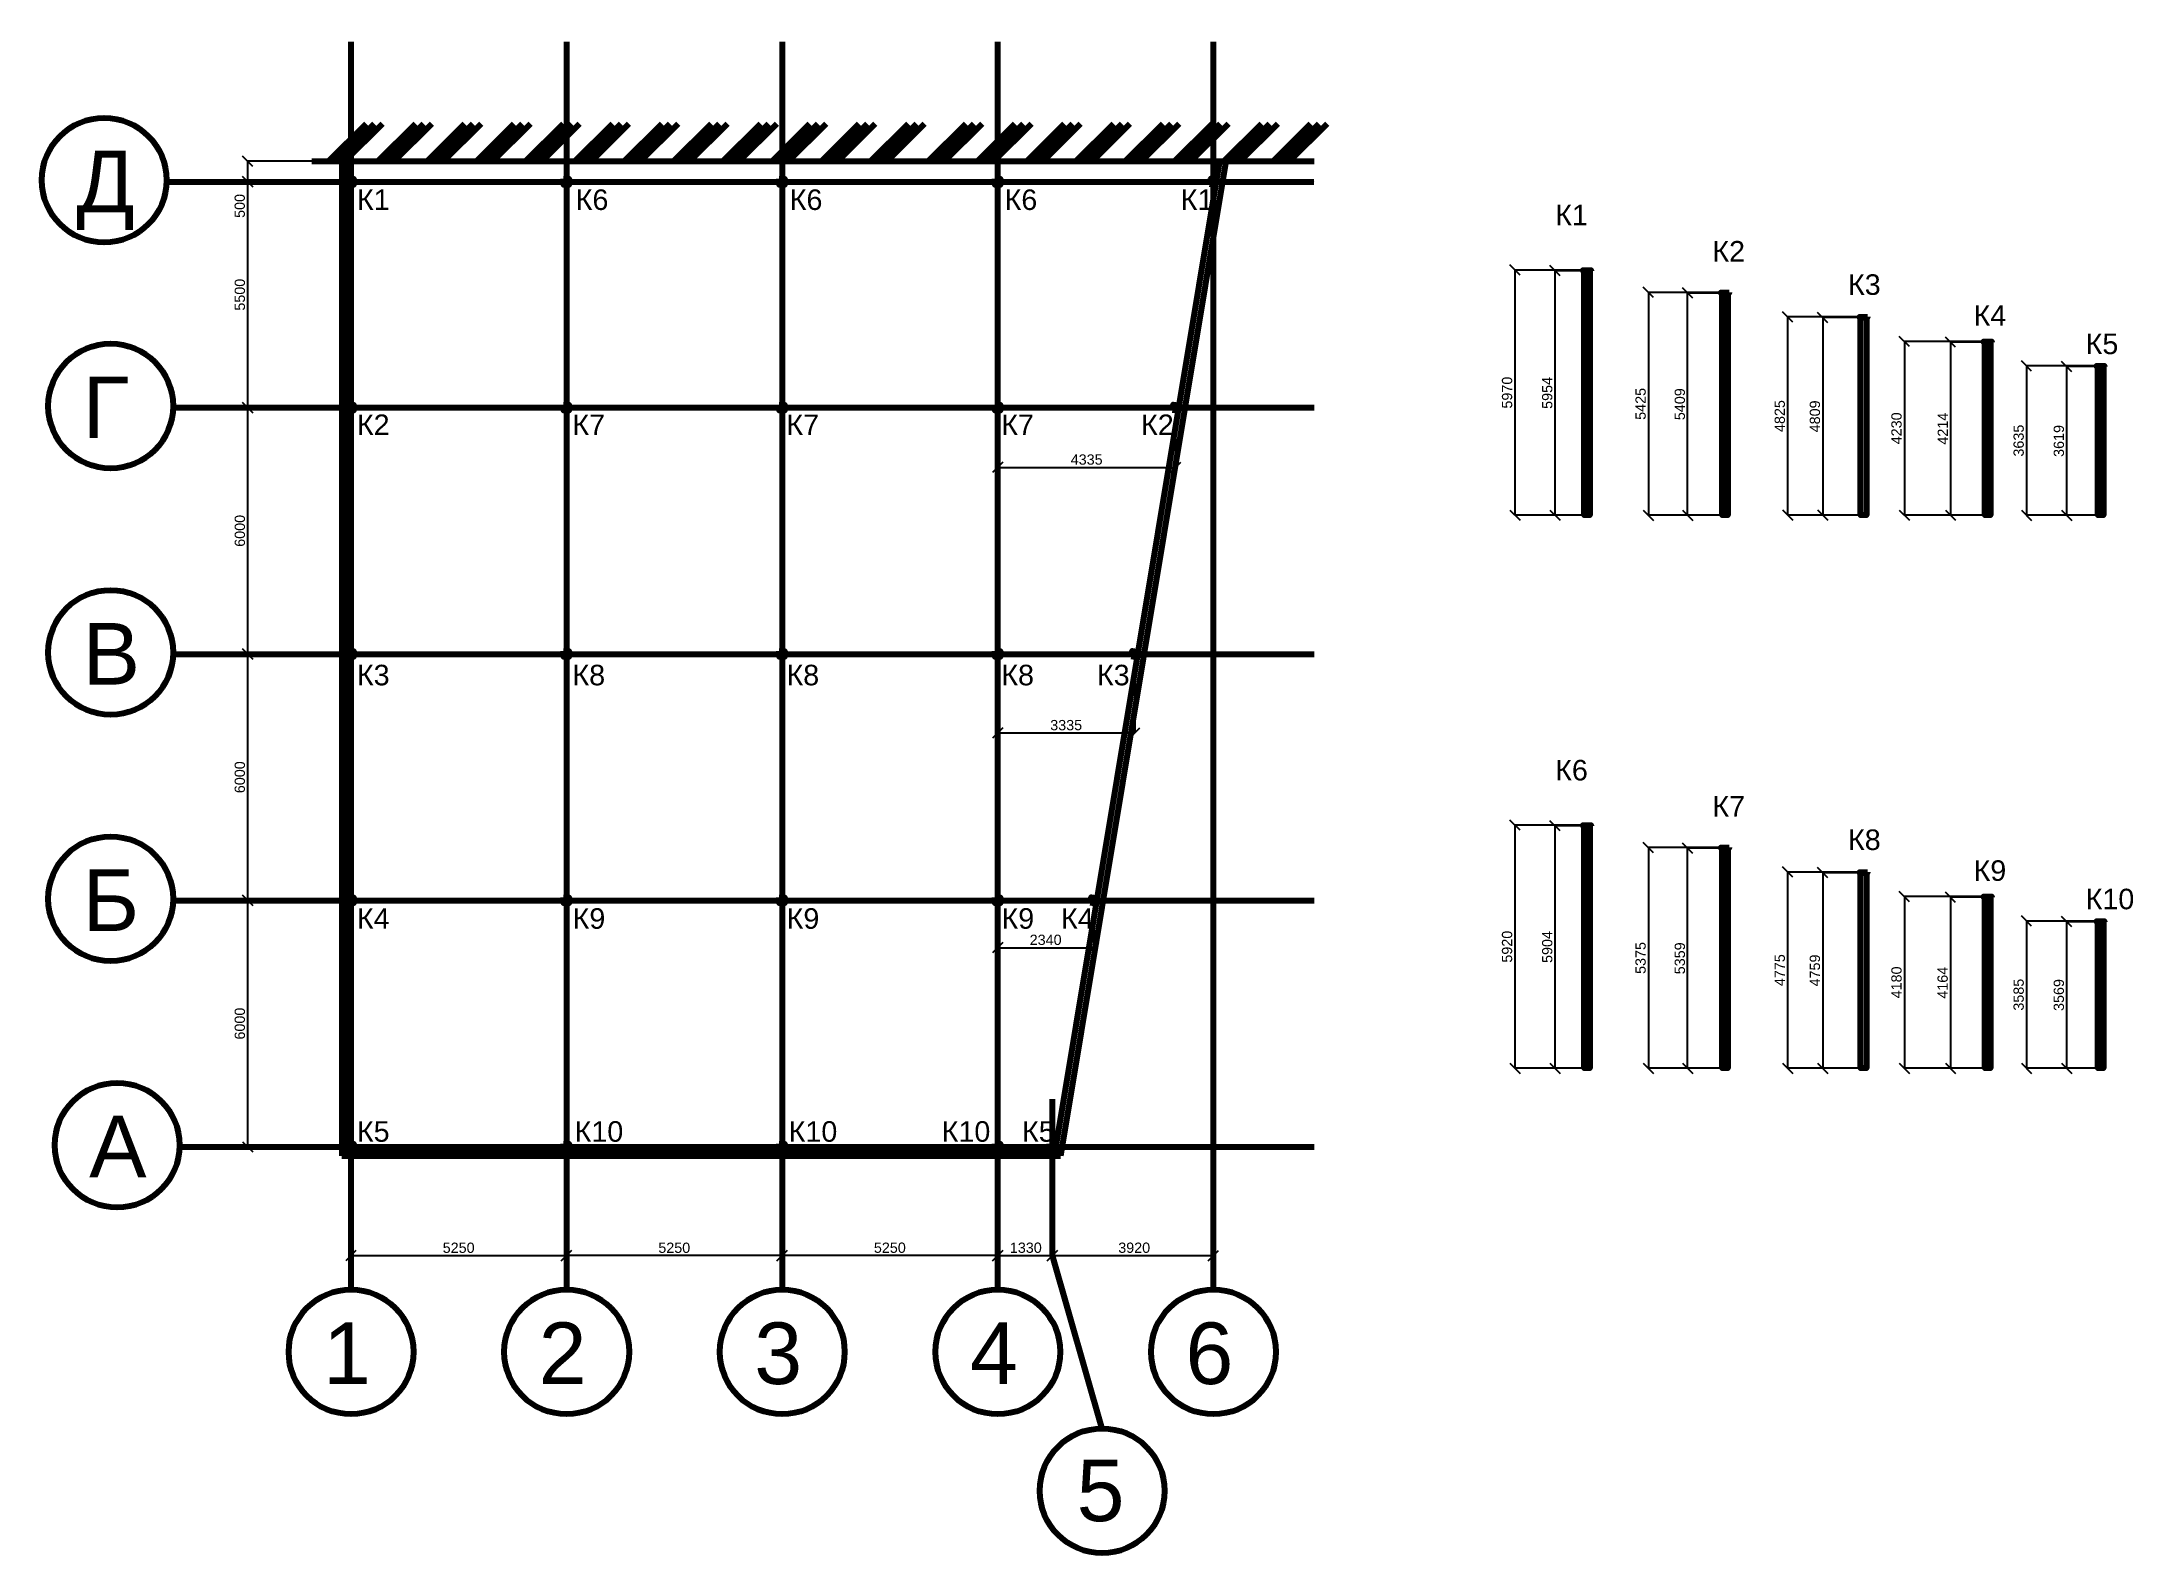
# Model space of a CAD drawing. Header units: millimetres. Extents: x -208979 to 31, y -109229 to 48340.
# Drawn here: x -208979 to -158053, y -109229 to -72425 of the extents above; entities that cross this region are included whole.
import ezdxf

# ---------------------------------------------------------------- set-up
doc = ezdxf.new("R2010")
doc.units = ezdxf.units.MM
doc.linetypes.add('ACAD_ISO10W100', pattern=[18, 12, -3, 0, -3])
doc.styles.get("Standard").update_dxf_attribs({"font": 'arial.ttf'})
doc.dimstyles.new('ISO-25', dxfattribs={"dimtxt": 2.5, "dimasz": 2.5, "dimexe": 1.25, "dimexo": 0.625, "dimtad": 1, "dimtxsty": 'Standard', "dimcen": 2.5, "dimadec": 0, "dimazin": 0, "dimtfac": 1, "dimtmove": 0, "dimatfit": 3, "dimfxl": 1, "dimarcsym": 0})

msp = doc.modelspace()

# ---------------------------------------------------------------- texts
at = {"lineweight": 100}
for s, p in [('Д', (-208141.505, -76576.67)), ('Г', (-207984.095, -82076.67)), ('В', (-207984.095, -88076.67)), ('Б', (-207984.095, -94076.67)), ('А', (-207826.687, -100076.67)), ('1', (-202130.384, -105110.331)), ('2', (-196880.384, -105110.331)), ('3', (-191630.384, -105110.331)), ('4', (-186380.384, -105110.331)), ('6', (-181130.384, -105110.331)), ('5', (-183780.67, -108449.691))]:
    msp.add_text(s, height=1500, dxfattribs=at).set_placement(p)
at = {"color": 2, "lineweight": 100, "char_height": 500, "attachment_point": 1}
for s, width, heights, insert in [('К1', 244.18481, [0], (-201305.419, -76019.155)), ('К6', 244.18481, [0], (-195977.614, -76019.155)), ('К6', 244.18481, [0], (-190765.573, -76019.155)), ('К6', 244.18481, [0], (-185534.005, -76019.155)), ('К1', 244.18481, [0], (-181245.959, -76019.155)), ('К1', 244.18481, [0], (-172127.044, -76392.587)), ('К2', 244.18481, [0], (-168299.816, -77274.683)), ('К3', 244.18481, [0], (-164996.365, -78086.522)), ('К4', 244.18481, [0], (-161938.376, -78837.686)), ('К5', 244.18481, [0], (-159209.216, -79529.909)), ('К2', 500, [0], (-201305.419, -81499.95)), ('К7', 500, [0], (-196058.957, -81499.95)), ('К7', 500, [0], (-190846.916, -81499.95)), ('К7', 500, [0], (-185615.348, -81499.95)), ('К2', 500, [0], (-182211.376, -81499.95)), ('К3', 244.18481, [0], (-201305.419, -87594.773)), ('К8', 244.18481, [0], (-196057.282, -87594.773)), ('К8', 244.18481, [0], (-190845.241, -87594.773)), ('К8', 244.18481, [0], (-185613.674, -87594.773)), ('К3', 244.18481, [0], (-183285.054, -87594.773)), ('К6', 500, [502.046], (-172127.044, -89911.208)), ('К7', 244.18481, [0], (-168299.816, -90793.304)), ('К8', 244.18481, [0], (-164996.365, -91605.144)), ('К9', 244.18481, [0], (-161938.376, -92356.307)), ('К10', 244.18481, [0], (-159209.216, -93048.53)), ('К4', 244.18481, [0], (-201305.419, -93522.959)), ('К9', 244.18481, [0], (-196052.97, -93522.959)), ('К9', 244.18481, [0], (-190840.929, -93522.959)), ('К9', 244.18481, [0], (-185609.362, -93522.959)), ('К4', 244.18481, [0], (-184158.65, -93522.959)), ('К5', 244.18481, [0], (-201305.419, -98710.123)), ('К10', 244.18481, [0], (-196004.127, -98710.123)), ('К10', 244.18481, [0], (-190792.086, -98710.123)), ('К10', 244.18481, [0], (-187065.93, -98710.123)), ('К5', 244.18481, [0], (-185109.556, -98710.123))]:
    msp.add_mtext_dynamic_manual_height_columns(s, width=width, gutter_width=500, heights=heights, dxfattribs=dict(at, insert=insert))

# ---------------------------------------------------------------- blocks, each defined once
blk = doc.blocks.new('_Oblique')
at = {"color": 0, "linetype": 'ByBlock', "lineweight": -2}
blk.add_line((-0.5, -0.5), (0.5, 0.5), dxfattribs=at)
blk = doc.blocks.new('*D89')
at = {"color": 0, "lineweight": -2, "transparency": 16777216}
for p, q in [((-171485, -77998), (-172132, -77998)), ((-172131, -83952), (-172131, -77998)), ((-171485, -83952), (-172132, -83952))]:
    blk.add_line(p, q, dxfattribs=at)
at = {"layer": 'Defpoints', "color": 0, "lineweight": 100, "transparency": 16777216}
for p in [(-172131, -77998), (-171423, -77998), (-171423, -83952)]:
    blk.add_point(p, dxfattribs=at)
at = {"color": 0, "lineweight": -2, "transparency": 16777216, "xscale": 250, "yscale": 250, "zscale": 250}
for p, rotation in [((-172131, -77998), 90), ((-172131, -83952), 270)]:
    blk.add_blockref('_Oblique', p, dxfattribs=dict(at, rotation=rotation))
at = {"color": 0, "lineweight": 100, "transparency": 16777216, "insert": (-172320, -80975), "char_height": 250, "attachment_point": 5, "rotation": 90}
blk.add_mtext('5954', dxfattribs=at)
blk = doc.blocks.new('*D91')
at = {"color": 0, "lineweight": -2, "transparency": 16777216}
for p, q in [((-171515, -77982), (-173110, -77982)), ((-173109, -77982), (-173109, -83952)), ((-171485, -83952), (-173110, -83952))]:
    blk.add_line(p, q, dxfattribs=at)
at = {"layer": 'Defpoints', "color": 0, "lineweight": 100, "transparency": 16777216}
for p in [(-171453, -77982), (-173109, -83952), (-171423, -83952)]:
    blk.add_point(p, dxfattribs=at)
at = {"color": 0, "lineweight": -2, "transparency": 16777216, "xscale": 250, "yscale": 250, "zscale": 250}
for p, rotation in [((-173109, -77982), 90), ((-173109, -83952), 270)]:
    blk.add_blockref('_Oblique', p, dxfattribs=dict(at, rotation=rotation))
at = {"color": 0, "lineweight": 100, "transparency": 16777216, "insert": (-173298, -80967), "char_height": 250, "attachment_point": 5, "rotation": 90}
blk.add_mtext('5970', dxfattribs=at)
blk = doc.blocks.new('*D92')
at = {"color": 0, "lineweight": -2, "transparency": 16777216}
for p, q in [((-168124, -78544), (-168903, -78544)), ((-168902, -83953), (-168902, -78544)), ((-168124, -83953), (-168903, -83953))]:
    blk.add_line(p, q, dxfattribs=at)
at = {"layer": 'Defpoints', "color": 0, "lineweight": 100, "transparency": 16777216}
for p in [(-168902, -78544), (-168062, -78544), (-168062, -83953)]:
    blk.add_point(p, dxfattribs=at)
at = {"color": 0, "lineweight": -2, "transparency": 16777216, "xscale": 250, "yscale": 250, "zscale": 250}
for p, rotation in [((-168902, -78544), 90), ((-168902, -83953), 270)]:
    blk.add_blockref('_Oblique', p, dxfattribs=dict(at, rotation=rotation))
at = {"color": 0, "lineweight": 100, "transparency": 16777216, "insert": (-169091, -81249), "char_height": 250, "attachment_point": 5, "rotation": 90}
blk.add_mtext('5409', dxfattribs=at)
blk = doc.blocks.new('*D93')
at = {"color": 0, "lineweight": -2, "transparency": 16777216}
for p, q in [((-168154, -78528), (-169858, -78528)), ((-169857, -78528), (-169857, -83953)), ((-168124, -83953), (-169858, -83953))]:
    blk.add_line(p, q, dxfattribs=at)
at = {"layer": 'Defpoints', "color": 0, "lineweight": 100, "transparency": 16777216}
for p in [(-168092, -78528), (-169857, -83953), (-168062, -83953)]:
    blk.add_point(p, dxfattribs=at)
at = {"color": 0, "lineweight": -2, "transparency": 16777216, "xscale": 250, "yscale": 250, "zscale": 250}
for p, rotation in [((-169857, -78528), 90), ((-169857, -83953), 270)]:
    blk.add_blockref('_Oblique', p, dxfattribs=dict(at, rotation=rotation))
at = {"color": 0, "lineweight": 100, "transparency": 16777216, "insert": (-170046, -81241), "char_height": 250, "attachment_point": 5, "rotation": 90}
blk.add_mtext('5425', dxfattribs=at)
blk = doc.blocks.new('*D94')
at = {"color": 0, "lineweight": -2, "transparency": 16777216}
for p, q in [((-164751, -79141), (-165614, -79141)), ((-165613, -79141), (-165613, -83950)), ((-164751, -83950), (-165614, -83950))]:
    blk.add_line(p, q, dxfattribs=at)
at = {"layer": 'Defpoints', "color": 0, "lineweight": 100, "transparency": 16777216}
for p in [(-164689, -79141), (-165613, -83950), (-164689, -83950)]:
    blk.add_point(p, dxfattribs=at)
at = {"color": 0, "lineweight": -2, "transparency": 16777216, "xscale": 250, "yscale": 250, "zscale": 250}
for p, rotation in [((-165613, -79141), 90), ((-165613, -83950), 270)]:
    blk.add_blockref('_Oblique', p, dxfattribs=dict(at, rotation=rotation))
at = {"color": 0, "lineweight": 100, "transparency": 16777216, "insert": (-165802, -81546), "char_height": 250, "attachment_point": 5, "rotation": 90}
blk.add_mtext('4809', dxfattribs=at)
blk = doc.blocks.new('*D95')
at = {"color": 0, "lineweight": -2, "transparency": 16777216}
for p, q in [((-164781, -79125), (-166469, -79125)), ((-166467, -79125), (-166467, -83950)), ((-164751, -83950), (-166469, -83950))]:
    blk.add_line(p, q, dxfattribs=at)
at = {"layer": 'Defpoints', "color": 0, "lineweight": 100, "transparency": 16777216}
for p in [(-164719, -79125), (-166467, -83950), (-164689, -83950)]:
    blk.add_point(p, dxfattribs=at)
at = {"color": 0, "lineweight": -2, "transparency": 16777216, "xscale": 250, "yscale": 250, "zscale": 250}
for p, rotation in [((-166467, -79125), 90), ((-166467, -83950), 270)]:
    blk.add_blockref('_Oblique', p, dxfattribs=dict(at, rotation=rotation))
at = {"color": 0, "lineweight": 100, "transparency": 16777216, "insert": (-166657, -81538), "char_height": 250, "attachment_point": 5, "rotation": 90}
blk.add_mtext('4825', dxfattribs=at)
blk = doc.blocks.new('*D96')
at = {"color": 0, "lineweight": -2, "transparency": 16777216}
for p, q in [((-161729, -79738), (-162503, -79738)), ((-162501, -79738), (-162501, -83952)), ((-161729, -83952), (-162503, -83952))]:
    blk.add_line(p, q, dxfattribs=at)
at = {"layer": 'Defpoints', "color": 0, "lineweight": 100, "transparency": 16777216}
for p in [(-161667, -79738), (-162501, -83952), (-161667, -83952)]:
    blk.add_point(p, dxfattribs=at)
at = {"color": 0, "lineweight": -2, "transparency": 16777216, "xscale": 250, "yscale": 250, "zscale": 250}
for p, rotation in [((-162501, -79738), 90), ((-162501, -83952), 270)]:
    blk.add_blockref('_Oblique', p, dxfattribs=dict(at, rotation=rotation))
at = {"color": 0, "lineweight": 100, "transparency": 16777216, "insert": (-162689, -81845), "char_height": 250, "attachment_point": 5, "rotation": 90}
blk.add_mtext('4214', dxfattribs=at)
blk = doc.blocks.new('*D97')
at = {"color": 0, "lineweight": -2, "transparency": 16777216}
for p, q in [((-161759, -79722), (-163626, -79722)), ((-163625, -79722), (-163625, -83952)), ((-161729, -83952), (-163626, -83952))]:
    blk.add_line(p, q, dxfattribs=at)
at = {"layer": 'Defpoints', "color": 0, "lineweight": 100, "transparency": 16777216}
for p in [(-161697, -79722), (-163625, -83952), (-161667, -83952)]:
    blk.add_point(p, dxfattribs=at)
at = {"color": 0, "lineweight": -2, "transparency": 16777216, "xscale": 250, "yscale": 250, "zscale": 250}
for p, rotation in [((-163625, -79722), 90), ((-163625, -83952), 270)]:
    blk.add_blockref('_Oblique', p, dxfattribs=dict(at, rotation=rotation))
at = {"color": 0, "lineweight": 100, "transparency": 16777216, "insert": (-163815, -81837), "char_height": 250, "attachment_point": 5, "rotation": 90}
blk.add_mtext('4230', dxfattribs=at)
blk = doc.blocks.new('*D98')
at = {"color": 0, "lineweight": -2, "transparency": 16777216}
for p, q in [((-158979, -80334), (-159674, -80334)), ((-159672, -83953), (-159672, -80334)), ((-158979, -83953), (-159674, -83953))]:
    blk.add_line(p, q, dxfattribs=at)
at = {"layer": 'Defpoints', "color": 0, "lineweight": 100, "transparency": 16777216}
for p in [(-159672, -80334), (-158917, -80334), (-158917, -83953)]:
    blk.add_point(p, dxfattribs=at)
at = {"color": 0, "lineweight": -2, "transparency": 16777216, "xscale": 250, "yscale": 250, "zscale": 250}
for p, rotation in [((-159672, -80334), 90), ((-159672, -83953), 270)]:
    blk.add_blockref('_Oblique', p, dxfattribs=dict(at, rotation=rotation))
at = {"color": 0, "lineweight": 100, "transparency": 16777216, "insert": (-159862, -82144), "char_height": 250, "attachment_point": 5, "rotation": 90}
blk.add_mtext('3619', dxfattribs=at)
blk = doc.blocks.new('*D99')
at = {"color": 0, "lineweight": -2, "transparency": 16777216}
for p, q in [((-159009, -80318), (-160652, -80318)), ((-160650, -80318), (-160650, -83953)), ((-158979, -83953), (-160652, -83953))]:
    blk.add_line(p, q, dxfattribs=at)
at = {"layer": 'Defpoints', "color": 0, "lineweight": 100, "transparency": 16777216}
for p in [(-158947, -80318), (-160650, -83953), (-158917, -83953)]:
    blk.add_point(p, dxfattribs=at)
at = {"color": 0, "lineweight": -2, "transparency": 16777216, "xscale": 250, "yscale": 250, "zscale": 250}
for p, rotation in [((-160650, -80318), 90), ((-160650, -83953), 270)]:
    blk.add_blockref('_Oblique', p, dxfattribs=dict(at, rotation=rotation))
at = {"color": 0, "lineweight": 100, "transparency": 16777216, "insert": (-160840, -82136), "char_height": 250, "attachment_point": 5, "rotation": 90}
blk.add_mtext('3635', dxfattribs=at)
blk = doc.blocks.new('*D100')
at = {"color": 0, "lineweight": -2, "transparency": 16777216}
for p, q in [((-185704, -99395), (-185704, -101983)), ((-184374, -99395), (-184374, -101983)), ((-185704, -101982), (-184374, -101982))]:
    blk.add_line(p, q, dxfattribs=at)
at = {"layer": 'Defpoints', "color": 0, "lineweight": 100, "transparency": 16777216}
for p in [(-185704, -99333), (-184374, -99333), (-184374, -101982)]:
    blk.add_point(p, dxfattribs=at)
at = {"color": 0, "lineweight": -2, "transparency": 16777216, "xscale": 250, "yscale": 250, "zscale": 250, "rotation": 180}
blk.add_blockref('_Oblique', (-185704, -101982), dxfattribs=at)
at = {"color": 0, "lineweight": -2, "transparency": 16777216, "xscale": 250, "yscale": 250, "zscale": 250}
blk.add_blockref('_Oblique', (-184374, -101982), dxfattribs=at)
at = {"color": 0, "lineweight": 100, "transparency": 16777216, "insert": (-185018, -101792), "char_height": 250, "attachment_point": 5}
blk.add_mtext('1330', dxfattribs=at)
blk = doc.blocks.new('*D101')
at = {"color": 0, "lineweight": -2, "transparency": 16777216}
for p, q in [((-184374, -99395), (-184374, -101983)), ((-180454, -99395), (-180454, -101983)), ((-184374, -101982), (-180454, -101982))]:
    blk.add_line(p, q, dxfattribs=at)
at = {"layer": 'Defpoints', "color": 0, "lineweight": 100, "transparency": 16777216}
for p in [(-184374, -99333), (-180454, -99333), (-180454, -101982)]:
    blk.add_point(p, dxfattribs=at)
at = {"color": 0, "lineweight": -2, "transparency": 16777216, "xscale": 250, "yscale": 250, "zscale": 250, "rotation": 180}
blk.add_blockref('_Oblique', (-184374, -101982), dxfattribs=at)
at = {"color": 0, "lineweight": -2, "transparency": 16777216, "xscale": 250, "yscale": 250, "zscale": 250}
blk.add_blockref('_Oblique', (-180454, -101982), dxfattribs=at)
at = {"color": 0, "lineweight": 100, "transparency": 16777216, "insert": (-182379, -101792), "char_height": 250, "attachment_point": 5}
blk.add_mtext('3920', dxfattribs=at)
blk = doc.blocks.new('*D102')
at = {"color": 0, "lineweight": -2, "transparency": 16777216}
for p, q in [((-185704, -93395), (-185704, -94485)), ((-183365, -93395), (-183365, -94485)), ((-185704, -94484), (-183365, -94484))]:
    blk.add_line(p, q, dxfattribs=at)
at = {"layer": 'Defpoints', "color": 0, "lineweight": 100, "transparency": 16777216}
for p in [(-185704, -93333), (-183365, -93333), (-183365, -94484)]:
    blk.add_point(p, dxfattribs=at)
at = {"color": 0, "lineweight": -2, "transparency": 16777216, "xscale": 250, "yscale": 250, "zscale": 250, "rotation": 180}
blk.add_blockref('_Oblique', (-185704, -94484), dxfattribs=at)
at = {"color": 0, "lineweight": -2, "transparency": 16777216, "xscale": 250, "yscale": 250, "zscale": 250}
blk.add_blockref('_Oblique', (-183365, -94484), dxfattribs=at)
at = {"color": 0, "lineweight": 100, "transparency": 16777216, "insert": (-184535, -94294), "char_height": 250, "attachment_point": 5}
blk.add_mtext('2340', dxfattribs=at)
blk = doc.blocks.new('*D103')
at = {"color": 0, "lineweight": -2, "transparency": 16777216}
for p, q in [((-185704, -87395), (-185704, -89256)), ((-182367, -87395), (-182367, -89256)), ((-185704, -89255), (-182367, -89255))]:
    blk.add_line(p, q, dxfattribs=at)
at = {"layer": 'Defpoints', "color": 0, "lineweight": 100, "transparency": 16777216}
for p in [(-185704, -87333), (-182367, -87333), (-182367, -89255)]:
    blk.add_point(p, dxfattribs=at)
at = {"color": 0, "lineweight": -2, "transparency": 16777216, "xscale": 250, "yscale": 250, "zscale": 250, "rotation": 180}
blk.add_blockref('_Oblique', (-185704, -89255), dxfattribs=at)
at = {"color": 0, "lineweight": -2, "transparency": 16777216, "xscale": 250, "yscale": 250, "zscale": 250}
blk.add_blockref('_Oblique', (-182367, -89255), dxfattribs=at)
at = {"color": 0, "lineweight": 100, "transparency": 16777216, "insert": (-184035, -89065), "char_height": 250, "attachment_point": 5}
blk.add_mtext('3335', dxfattribs=at)
blk = doc.blocks.new('*D104')
at = {"color": 0, "lineweight": -2, "transparency": 16777216}
for p, q in [((-185704, -81395), (-185704, -82789)), ((-181369, -81395), (-181369, -82789)), ((-185704, -82788), (-181369, -82788))]:
    blk.add_line(p, q, dxfattribs=at)
at = {"layer": 'Defpoints', "color": 0, "lineweight": 100, "transparency": 16777216}
for p in [(-185704, -81333), (-181369, -81333), (-181369, -82788)]:
    blk.add_point(p, dxfattribs=at)
at = {"color": 0, "lineweight": -2, "transparency": 16777216, "xscale": 250, "yscale": 250, "zscale": 250, "rotation": 180}
blk.add_blockref('_Oblique', (-185704, -82788), dxfattribs=at)
at = {"color": 0, "lineweight": -2, "transparency": 16777216, "xscale": 250, "yscale": 250, "zscale": 250}
blk.add_blockref('_Oblique', (-181369, -82788), dxfattribs=at)
at = {"color": 0, "lineweight": 100, "transparency": 16777216, "insert": (-183536, -82598), "char_height": 250, "attachment_point": 5}
blk.add_mtext('4335', dxfattribs=at)
blk = doc.blocks.new('*D109')
at = {"color": 0, "lineweight": -2, "transparency": 16777216}
for p, q in [((-190954, -99395), (-190954, -101983)), ((-185704, -99395), (-185704, -101983)), ((-185704, -101982), (-190954, -101982))]:
    blk.add_line(p, q, dxfattribs=at)
at = {"layer": 'Defpoints', "color": 0, "lineweight": 100, "transparency": 16777216}
for p in [(-190954, -99333), (-185704, -99333), (-190954, -101982)]:
    blk.add_point(p, dxfattribs=at)
at = {"color": 0, "lineweight": -2, "transparency": 16777216, "xscale": 250, "yscale": 250, "zscale": 250, "rotation": 180}
blk.add_blockref('_Oblique', (-190954, -101982), dxfattribs=at)
at = {"color": 0, "lineweight": -2, "transparency": 16777216, "xscale": 250, "yscale": 250, "zscale": 250}
blk.add_blockref('_Oblique', (-185704, -101982), dxfattribs=at)
at = {"color": 0, "lineweight": 100, "transparency": 16777216, "insert": (-188329, -101792), "char_height": 250, "attachment_point": 5}
blk.add_mtext('5250', dxfattribs=at)
blk = doc.blocks.new('*D110')
at = {"color": 0, "lineweight": -2, "transparency": 16777216}
for p, q in [((-196204, -99395), (-196204, -101984)), ((-190954, -99395), (-190954, -101984)), ((-190954, -101983), (-196204, -101983))]:
    blk.add_line(p, q, dxfattribs=at)
at = {"layer": 'Defpoints', "color": 0, "lineweight": 100, "transparency": 16777216}
for p in [(-196204, -99333), (-190954, -99333), (-196204, -101983)]:
    blk.add_point(p, dxfattribs=at)
at = {"color": 0, "lineweight": -2, "transparency": 16777216, "xscale": 250, "yscale": 250, "zscale": 250, "rotation": 180}
blk.add_blockref('_Oblique', (-196204, -101983), dxfattribs=at)
at = {"color": 0, "lineweight": -2, "transparency": 16777216, "xscale": 250, "yscale": 250, "zscale": 250}
blk.add_blockref('_Oblique', (-190954, -101983), dxfattribs=at)
at = {"color": 0, "lineweight": 100, "transparency": 16777216, "insert": (-193579, -101793), "char_height": 250, "attachment_point": 5}
blk.add_mtext('5250', dxfattribs=at)
blk = doc.blocks.new('*D111')
at = {"color": 0, "lineweight": -2, "transparency": 16777216}
for p, q in [((-201454, -99395), (-201454, -101984)), ((-196204, -99395), (-196204, -101984)), ((-201454, -101983), (-196204, -101983))]:
    blk.add_line(p, q, dxfattribs=at)
at = {"layer": 'Defpoints', "color": 0, "lineweight": 100, "transparency": 16777216}
for p in [(-201454, -99333), (-196204, -99333), (-196204, -101983)]:
    blk.add_point(p, dxfattribs=at)
at = {"color": 0, "lineweight": -2, "transparency": 16777216, "xscale": 250, "yscale": 250, "zscale": 250, "rotation": 180}
blk.add_blockref('_Oblique', (-201454, -101983), dxfattribs=at)
at = {"color": 0, "lineweight": -2, "transparency": 16777216, "xscale": 250, "yscale": 250, "zscale": 250}
blk.add_blockref('_Oblique', (-196204, -101983), dxfattribs=at)
at = {"color": 0, "lineweight": 100, "transparency": 16777216, "insert": (-198829, -101793), "char_height": 250, "attachment_point": 5}
blk.add_mtext('5250', dxfattribs=at)
blk = doc.blocks.new('*D105')
at = {"color": 0, "lineweight": -2, "transparency": 16777216}
for p, q in [((-201516, -93333), (-203968, -93333)), ((-203967, -93333), (-203967, -99333)), ((-201516, -99333), (-203968, -99333))]:
    blk.add_line(p, q, dxfattribs=at)
at = {"layer": 'Defpoints', "color": 0, "lineweight": 100, "transparency": 16777216}
for p in [(-201454, -93333), (-203967, -99333), (-201454, -99333)]:
    blk.add_point(p, dxfattribs=at)
at = {"color": 0, "lineweight": -2, "transparency": 16777216, "xscale": 250, "yscale": 250, "zscale": 250}
for p, rotation in [((-203967, -93333), 90), ((-203967, -99333), 270)]:
    blk.add_blockref('_Oblique', p, dxfattribs=dict(at, rotation=rotation))
at = {"color": 0, "lineweight": 100, "transparency": 16777216, "insert": (-204157, -96333), "char_height": 250, "attachment_point": 5, "rotation": 90}
blk.add_mtext('6000', dxfattribs=at)
blk = doc.blocks.new('*D106')
at = {"color": 0, "lineweight": -2, "transparency": 16777216}
for p, q in [((-201516, -87333), (-203968, -87333)), ((-203967, -87333), (-203967, -93333)), ((-201516, -93333), (-203968, -93333))]:
    blk.add_line(p, q, dxfattribs=at)
at = {"layer": 'Defpoints', "color": 0, "lineweight": 100, "transparency": 16777216}
for p in [(-201454, -87333), (-203967, -93333), (-201454, -93333)]:
    blk.add_point(p, dxfattribs=at)
at = {"color": 0, "lineweight": -2, "transparency": 16777216, "xscale": 250, "yscale": 250, "zscale": 250}
for p, rotation in [((-203967, -87333), 90), ((-203967, -93333), 270)]:
    blk.add_blockref('_Oblique', p, dxfattribs=dict(at, rotation=rotation))
at = {"color": 0, "lineweight": 100, "transparency": 16777216, "insert": (-204157, -90333), "char_height": 250, "attachment_point": 5, "rotation": 90}
blk.add_mtext('6000', dxfattribs=at)
blk = doc.blocks.new('*D107')
at = {"color": 0, "lineweight": -2, "transparency": 16777216}
for p, q in [((-201516, -81333), (-203968, -81333)), ((-203967, -81333), (-203967, -87333)), ((-201516, -87333), (-203968, -87333))]:
    blk.add_line(p, q, dxfattribs=at)
at = {"layer": 'Defpoints', "color": 0, "lineweight": 100, "transparency": 16777216}
for p in [(-201454, -81333), (-203967, -87333), (-201454, -87333)]:
    blk.add_point(p, dxfattribs=at)
at = {"color": 0, "lineweight": -2, "transparency": 16777216, "xscale": 250, "yscale": 250, "zscale": 250}
for p, rotation in [((-203967, -81333), 90), ((-203967, -87333), 270)]:
    blk.add_blockref('_Oblique', p, dxfattribs=dict(at, rotation=rotation))
at = {"color": 0, "lineweight": 100, "transparency": 16777216, "insert": (-204156, -84333), "char_height": 250, "attachment_point": 5, "rotation": 90}
blk.add_mtext('6000', dxfattribs=at)
blk = doc.blocks.new('*D108')
at = {"color": 0, "lineweight": -2, "transparency": 16777216}
for p, q in [((-201516, -75833), (-203968, -75833)), ((-203967, -75833), (-203967, -81333)), ((-201516, -81333), (-203968, -81333))]:
    blk.add_line(p, q, dxfattribs=at)
at = {"layer": 'Defpoints', "color": 0, "lineweight": 100, "transparency": 16777216}
for p in [(-201454, -75833), (-203967, -81333), (-201454, -81333)]:
    blk.add_point(p, dxfattribs=at)
at = {"color": 0, "lineweight": -2, "transparency": 16777216, "xscale": 250, "yscale": 250, "zscale": 250}
for p, rotation in [((-203967, -75833), 90), ((-203967, -81333), 270)]:
    blk.add_blockref('_Oblique', p, dxfattribs=dict(at, rotation=rotation))
at = {"color": 0, "lineweight": 100, "transparency": 16777216, "insert": (-204156, -78583), "char_height": 250, "attachment_point": 5, "rotation": 90}
blk.add_mtext('5500', dxfattribs=at)
blk = doc.blocks.new('*D112')
at = {"color": 0, "lineweight": -2, "transparency": 16777216}
for p, q in [((-201516, -75333), (-203969, -75333)), ((-203968, -75333), (-203968, -75833)), ((-201516, -75833), (-203969, -75833)), ((-203968, -75833), (-203968, -76759))]:
    blk.add_line(p, q, dxfattribs=at)
at = {"layer": 'Defpoints', "color": 0, "lineweight": 100, "transparency": 16777216}
for p in [(-201454, -75333), (-203968, -75833), (-201454, -75833)]:
    blk.add_point(p, dxfattribs=at)
at = {"color": 0, "lineweight": -2, "transparency": 16777216, "xscale": 250, "yscale": 250, "zscale": 250}
for p, rotation in [((-203968, -75333), 90), ((-203968, -75833), 270)]:
    blk.add_blockref('_Oblique', p, dxfattribs=dict(at, rotation=rotation))
at = {"color": 0, "lineweight": 100, "transparency": 16777216, "insert": (-204158, -76421), "char_height": 250, "attachment_point": 5, "rotation": 90}
blk.add_mtext('500', dxfattribs=at)
blk = doc.blocks.new('*D114')
at = {"color": 0, "lineweight": -2, "transparency": 16777216}
for p, q in [((-171485, -91516), (-172132, -91516)), ((-172131, -97420), (-172131, -91516)), ((-171485, -97420), (-172132, -97420))]:
    blk.add_line(p, q, dxfattribs=at)
at = {"layer": 'Defpoints', "color": 0, "lineweight": 100, "transparency": 16777216}
for p in [(-172131, -91516), (-171423, -91516), (-171423, -97420)]:
    blk.add_point(p, dxfattribs=at)
at = {"color": 0, "lineweight": -2, "transparency": 16777216, "xscale": 250, "yscale": 250, "zscale": 250}
for p, rotation in [((-172131, -91516), 90), ((-172131, -97420), 270)]:
    blk.add_blockref('_Oblique', p, dxfattribs=dict(at, rotation=rotation))
at = {"color": 0, "lineweight": 100, "transparency": 16777216, "insert": (-172320, -94468), "char_height": 250, "attachment_point": 5, "rotation": 90}
blk.add_mtext('5904', dxfattribs=at)
blk = doc.blocks.new('*D115')
at = {"color": 0, "lineweight": -2, "transparency": 16777216}
for p, q in [((-171515, -91500), (-173110, -91500)), ((-173109, -91500), (-173109, -97420)), ((-171485, -97420), (-173110, -97420))]:
    blk.add_line(p, q, dxfattribs=at)
at = {"layer": 'Defpoints', "color": 0, "lineweight": 100, "transparency": 16777216}
for p in [(-171453, -91500), (-173109, -97420), (-171423, -97420)]:
    blk.add_point(p, dxfattribs=at)
at = {"color": 0, "lineweight": -2, "transparency": 16777216, "xscale": 250, "yscale": 250, "zscale": 250}
for p, rotation in [((-173109, -91500), 90), ((-173109, -97420), 270)]:
    blk.add_blockref('_Oblique', p, dxfattribs=dict(at, rotation=rotation))
at = {"color": 0, "lineweight": 100, "transparency": 16777216, "insert": (-173298, -94460), "char_height": 250, "attachment_point": 5, "rotation": 90}
blk.add_mtext('5920', dxfattribs=at)
blk = doc.blocks.new('*D116')
at = {"color": 0, "lineweight": -2, "transparency": 16777216}
for p, q in [((-168124, -92063), (-168903, -92063)), ((-168902, -97422), (-168902, -92063)), ((-168124, -97422), (-168903, -97422))]:
    blk.add_line(p, q, dxfattribs=at)
at = {"layer": 'Defpoints', "color": 0, "lineweight": 100, "transparency": 16777216}
for p in [(-168902, -92063), (-168062, -92063), (-168062, -97422)]:
    blk.add_point(p, dxfattribs=at)
at = {"color": 0, "lineweight": -2, "transparency": 16777216, "xscale": 250, "yscale": 250, "zscale": 250}
for p, rotation in [((-168902, -92063), 90), ((-168902, -97422), 270)]:
    blk.add_blockref('_Oblique', p, dxfattribs=dict(at, rotation=rotation))
at = {"color": 0, "lineweight": 100, "transparency": 16777216, "insert": (-169091, -94743), "char_height": 250, "attachment_point": 5, "rotation": 90}
blk.add_mtext('5359', dxfattribs=at)
blk = doc.blocks.new('*D117')
at = {"color": 0, "lineweight": -2, "transparency": 16777216}
for p, q in [((-168154, -92047), (-169858, -92047)), ((-169857, -92047), (-169857, -97422)), ((-168124, -97422), (-169858, -97422))]:
    blk.add_line(p, q, dxfattribs=at)
at = {"layer": 'Defpoints', "color": 0, "lineweight": 100, "transparency": 16777216}
for p in [(-168092, -92047), (-169857, -97422), (-168062, -97422)]:
    blk.add_point(p, dxfattribs=at)
at = {"color": 0, "lineweight": -2, "transparency": 16777216, "xscale": 250, "yscale": 250, "zscale": 250}
for p, rotation in [((-169857, -92047), 90), ((-169857, -97422), 270)]:
    blk.add_blockref('_Oblique', p, dxfattribs=dict(at, rotation=rotation))
at = {"color": 0, "lineweight": 100, "transparency": 16777216, "insert": (-170046, -94735), "char_height": 250, "attachment_point": 5, "rotation": 90}
blk.add_mtext('5375', dxfattribs=at)
blk = doc.blocks.new('*D118')
at = {"color": 0, "lineweight": -2, "transparency": 16777216}
for p, q in [((-164751, -92660), (-165614, -92660)), ((-165613, -92660), (-165613, -97419)), ((-164751, -97419), (-165614, -97419))]:
    blk.add_line(p, q, dxfattribs=at)
at = {"layer": 'Defpoints', "color": 0, "lineweight": 100, "transparency": 16777216}
for p in [(-164689, -92660), (-165613, -97419), (-164689, -97419)]:
    blk.add_point(p, dxfattribs=at)
at = {"color": 0, "lineweight": -2, "transparency": 16777216, "xscale": 250, "yscale": 250, "zscale": 250}
for p, rotation in [((-165613, -92660), 90), ((-165613, -97419), 270)]:
    blk.add_blockref('_Oblique', p, dxfattribs=dict(at, rotation=rotation))
at = {"color": 0, "lineweight": 100, "transparency": 16777216, "insert": (-165802, -95039), "char_height": 250, "attachment_point": 5, "rotation": 90}
blk.add_mtext('4759', dxfattribs=at)
blk = doc.blocks.new('*D119')
at = {"color": 0, "lineweight": -2, "transparency": 16777216}
for p, q in [((-164781, -92644), (-166469, -92644)), ((-166467, -92644), (-166467, -97419)), ((-164751, -97419), (-166469, -97419))]:
    blk.add_line(p, q, dxfattribs=at)
at = {"layer": 'Defpoints', "color": 0, "lineweight": 100, "transparency": 16777216}
for p in [(-164719, -92644), (-166467, -97419), (-164689, -97419)]:
    blk.add_point(p, dxfattribs=at)
at = {"color": 0, "lineweight": -2, "transparency": 16777216, "xscale": 250, "yscale": 250, "zscale": 250}
for p, rotation in [((-166467, -92644), 90), ((-166467, -97419), 270)]:
    blk.add_blockref('_Oblique', p, dxfattribs=dict(at, rotation=rotation))
at = {"color": 0, "lineweight": 100, "transparency": 16777216, "insert": (-166657, -95031), "char_height": 250, "attachment_point": 5, "rotation": 90}
blk.add_mtext('4775', dxfattribs=at)
blk = doc.blocks.new('*D120')
at = {"color": 0, "lineweight": -2, "transparency": 16777216}
for p, q in [((-161729, -93256), (-162503, -93256)), ((-162501, -93256), (-162501, -97420)), ((-161729, -97420), (-162503, -97420))]:
    blk.add_line(p, q, dxfattribs=at)
at = {"layer": 'Defpoints', "color": 0, "lineweight": 100, "transparency": 16777216}
for p in [(-161667, -93256), (-162501, -97420), (-161667, -97420)]:
    blk.add_point(p, dxfattribs=at)
at = {"color": 0, "lineweight": -2, "transparency": 16777216, "xscale": 250, "yscale": 250, "zscale": 250}
for p, rotation in [((-162501, -93256), 90), ((-162501, -97420), 270)]:
    blk.add_blockref('_Oblique', p, dxfattribs=dict(at, rotation=rotation))
at = {"color": 0, "lineweight": 100, "transparency": 16777216, "insert": (-162691, -95338), "char_height": 250, "attachment_point": 5, "rotation": 90}
blk.add_mtext('4164', dxfattribs=at)
blk = doc.blocks.new('*D121')
at = {"color": 0, "lineweight": -2, "transparency": 16777216}
for p, q in [((-161759, -93240), (-163626, -93240)), ((-163625, -93240), (-163625, -97420)), ((-161729, -97420), (-163626, -97420))]:
    blk.add_line(p, q, dxfattribs=at)
at = {"layer": 'Defpoints', "color": 0, "lineweight": 100, "transparency": 16777216}
for p in [(-161697, -93240), (-163625, -97420), (-161667, -97420)]:
    blk.add_point(p, dxfattribs=at)
at = {"color": 0, "lineweight": -2, "transparency": 16777216, "xscale": 250, "yscale": 250, "zscale": 250}
for p, rotation in [((-163625, -93240), 90), ((-163625, -97420), 270)]:
    blk.add_blockref('_Oblique', p, dxfattribs=dict(at, rotation=rotation))
at = {"color": 0, "lineweight": 100, "transparency": 16777216, "insert": (-163815, -95330), "char_height": 250, "attachment_point": 5, "rotation": 90}
blk.add_mtext('4180', dxfattribs=at)
blk = doc.blocks.new('*D122')
at = {"color": 0, "lineweight": -2, "transparency": 16777216}
for p, q in [((-158979, -93853), (-159674, -93853)), ((-159672, -97422), (-159672, -93853)), ((-158979, -97422), (-159674, -97422))]:
    blk.add_line(p, q, dxfattribs=at)
at = {"layer": 'Defpoints', "color": 0, "lineweight": 100, "transparency": 16777216}
for p in [(-159672, -93853), (-158917, -93853), (-158917, -97422)]:
    blk.add_point(p, dxfattribs=at)
at = {"color": 0, "lineweight": -2, "transparency": 16777216, "xscale": 250, "yscale": 250, "zscale": 250}
for p, rotation in [((-159672, -93853), 90), ((-159672, -97422), 270)]:
    blk.add_blockref('_Oblique', p, dxfattribs=dict(at, rotation=rotation))
at = {"color": 0, "lineweight": 100, "transparency": 16777216, "insert": (-159862, -95637), "char_height": 250, "attachment_point": 5, "rotation": 90}
blk.add_mtext('3569', dxfattribs=at)
blk = doc.blocks.new('*D113')
at = {"color": 0, "lineweight": -2, "transparency": 16777216}
for p, q in [((-159009, -93837), (-160652, -93837)), ((-160650, -93837), (-160650, -97422)), ((-158979, -97422), (-160652, -97422))]:
    blk.add_line(p, q, dxfattribs=at)
at = {"layer": 'Defpoints', "color": 0, "lineweight": 100, "transparency": 16777216}
for p in [(-158947, -93837), (-160650, -97422), (-158917, -97422)]:
    blk.add_point(p, dxfattribs=at)
at = {"color": 0, "lineweight": -2, "transparency": 16777216, "xscale": 250, "yscale": 250, "zscale": 250}
for p, rotation in [((-160650, -93837), 90), ((-160650, -97422), 270)]:
    blk.add_blockref('_Oblique', p, dxfattribs=dict(at, rotation=rotation))
at = {"color": 0, "lineweight": 100, "transparency": 16777216, "insert": (-160840, -95629), "char_height": 250, "attachment_point": 5, "rotation": 90}
blk.add_mtext('3585', dxfattribs=at)

# ---------------------------------------------------------------- dimensions: what is measured, and where the dimension line sits
at = {"lineweight": 100}
for base, p1, p2, picture, middle in [((-203967.987, -75833.352), (-201453.96, -75333.352), (-201453.96, -75833.352), '*D112', (-204157.63, -76421.102)), ((-203966.737, -81333.352), (-201453.96, -75833.352), (-201453.96, -81333.352), '*D108', (-204156.38, -78583.352)), ((-173108.695, -83951.588), (-171453.085, -77981.588), (-171423.085, -83951.588), '*D91', (-173298.339, -80966.588)), ((-172130.794, -77997.588), (-171423.085, -83951.588), (-171423.085, -77997.588), '*D89', (-172320.438, -80974.588)), ((-169856.728, -83953.448), (-168092.083, -78528.445), (-168062.083, -83953.448), '*D93', (-170046.371, -81240.947)), ((-168901.641, -78544.445), (-168062.083, -83953.448), (-168062.083, -78544.445), '*D92', (-169091.284, -81248.947)), ((-166467.396, -83950.018), (-164719.409, -79125.017), (-164689.409, -83950.018), '*D95', (-166657.039, -81537.517)), ((-165612.64, -83950.018), (-164689.409, -79141.017), (-164689.409, -83950.018), '*D94', (-165802.283, -81545.517)), ((-163625.133, -83951.588), (-161696.571, -79721.588), (-161666.571, -83951.588), '*D97', (-163814.861, -81836.588)), ((-162501.343, -83951.588), (-161666.571, -79737.588), (-161666.571, -83951.588), '*D96', (-162688.855, -81844.588)), ((-160650.338, -83953.158), (-158947.254, -80318.159), (-158917.254, -83953.158), '*D99', (-160840.066, -82135.659)), ((-159672.469, -80334.159), (-158917.254, -83953.158), (-158917.254, -80334.159), '*D98', (-159862.198, -82143.659)), ((-203966.737, -87333.352), (-201453.96, -81333.352), (-201453.96, -87333.352), '*D107', (-204156.38, -84333.352)), ((-203967.153, -93333.352), (-201453.96, -87333.352), (-201453.96, -93333.352), '*D106', (-204156.797, -90333.352)), ((-173108.695, -97420.209), (-171453.085, -91500.209), (-171423.085, -97420.209), '*D115', (-173298.339, -94460.209)), ((-172130.794, -91516.209), (-171423.085, -97420.209), (-171423.085, -91516.209), '*D114', (-172320.438, -94468.209)), ((-169856.728, -97422.069), (-168092.083, -92047.066), (-168062.083, -97422.069), '*D117', (-170046.457, -94734.568)), ((-168901.641, -92063.066), (-168062.083, -97422.069), (-168062.083, -92063.066), '*D116', (-169091.369, -94742.568)), ((-166467.396, -97418.639), (-164719.409, -92643.638), (-164689.409, -97418.639), '*D119', (-166656.527, -95031.139)), ((-165612.64, -97418.639), (-164689.409, -92659.638), (-164689.409, -97418.639), '*D118', (-165802.283, -95039.139)), ((-163625.133, -97420.209), (-161696.571, -93240.209), (-161666.571, -97420.209), '*D121', (-163814.776, -95330.209)), ((-162501.343, -97420.209), (-161666.571, -93256.209), (-161666.571, -97420.209), '*D120', (-162690.986, -95338.209)), ((-203967.153, -99333.352), (-201453.96, -93333.352), (-201453.96, -99333.352), '*D105', (-204156.797, -96333.352)), ((-160650.338, -97421.779), (-158947.254, -93836.781), (-158917.254, -97421.779), '*D113', (-160840.066, -95629.28)), ((-159672.469, -93852.781), (-158917.254, -97421.779), (-158917.254, -93852.781), '*D122', (-159862.198, -95637.28))]:
    dim = msp.add_linear_dim(base=base, p1=p1, p2=p2, angle=90, dimstyle='ISO-25', override={"dimtxt": 250, "dimasz": 250, "dimexo": 62, "dimgap": 62, "dimblk1": 'Oblique', "dimblk2": 'Oblique', "dimsah": 1}, dxfattribs=at)
    dim.commit()
    dim.dimension.update_dxf_attribs({"geometry": picture, "text_midpoint": middle})
for base, p1, p2, text, picture, middle in [((-181368.733, -82787.774), (-185703.96, -81333.352), (-181368.733, -81333.352), '4335', '*D104', (-183536.347, -82598.046)), ((-182366.936, -89254.732), (-185703.96, -87333.352), (-182366.936, -87333.352), '3335', '*D103', (-184035.448, -89065.004)), ((-183365.098, -94483.747), (-185703.96, -93333.352), (-183365.098, -93333.352), '2340', '*D102', (-184534.529, -94294.019))]:
    dim = msp.add_linear_dim(base=base, p1=p1, p2=p2, text=text, dimstyle='ISO-25', override={"dimtxt": 250, "dimasz": 250, "dimexo": 62, "dimgap": 62, "dimblk1": 'Oblique', "dimblk2": 'Oblique', "dimsah": 1}, dxfattribs=at)
    dim.commit()
    dim.dimension.update_dxf_attribs({"geometry": picture, "text_midpoint": middle})
for base, p1, p2, picture, middle in [((-196203.96, -101983.074), (-201453.96, -99333.352), (-196203.96, -99333.352), '*D111', (-198828.96, -101793.43)), ((-196203.96, -101983.074), (-190953.96, -99333.352), (-196203.96, -99333.352), '*D110', (-193578.96, -101793.43)), ((-190953.96, -101981.824), (-185703.96, -99333.352), (-190953.96, -99333.352), '*D109', (-188328.96, -101792.18))]:
    dim = msp.add_linear_dim(base=base, p1=p1, p2=p2, dimstyle='ISO-25', override={"dimtxt": 250, "dimasz": 250, "dimexo": 62, "dimgap": 62, "dimblk1": 'Oblique', "dimblk2": 'Oblique', "dimsah": 1}, dxfattribs=at)
    dim.commit()
    dim.dimension.update_dxf_attribs({"geometry": picture, "text_midpoint": middle})
for base, p1, p2, picture, middle in [((-184373.963, -101981.824), (-185703.96, -99333.352), (-184373.963, -99333.352), '*D100', (-185018.481, -101981.824)), ((-180453.96, -101981.824), (-184373.963, -99333.352), (-180453.96, -99333.352), '*D101', (-182378.583, -101981.824))]:
    dim = msp.add_linear_dim(base=base, p1=p1, p2=p2, dimstyle='ISO-25', override={"dimtxt": 250, "dimasz": 250, "dimexo": 62, "dimgap": 62, "dimblk1": 'Oblique', "dimblk2": 'Oblique', "dimsah": 1}, dxfattribs=at)
    dim.commit()
    dim.dimension.update_dxf_attribs({"geometry": picture, "text_midpoint": middle, "dimtype": 160})

# ---------------------------------------------------------------- linework, layer by layer
at = {"linetype": 'ACAD_ISO10W100', "lineweight": 100}
for p, q in [((-201453.96, -72424.575), (-201453.96, -102807.839)), ((-196203.96, -72424.575), (-196203.96, -102807.839)), ((-190953.96, -72424.575), (-190953.96, -102807.839)), ((-185703.96, -72424.575), (-185703.96, -102807.839)), ((-180453.96, -72424.575), (-180453.96, -102807.839)), ((-205890.993, -75833.352), (-177996.078, -75833.352)), ((-205733.584, -81333.352), (-177996.078, -81333.352)), ((-205733.584, -87333.352), (-177996.078, -87333.352)), ((-205733.584, -93333.352), (-177996.078, -93333.352)), ((-184373.963, -98169.565), (-184373.963, -101981.824)), ((-205576.175, -99333.352), (-177996.078, -99333.352))]:
    msp.add_line(p, q, dxfattribs=at)
at = {"lineweight": 100}
for p, q in [((-201997.131, -75333.352), (-201082.49, -74418.711)), ((-201797.131, -75333.352), (-200882.49, -74418.711)), ((-201597.131, -75333.352), (-200682.49, -74418.711)), ((-200797.131, -75333.352), (-199882.49, -74418.711)), ((-200597.131, -75333.352), (-199682.49, -74418.711)), ((-200397.131, -75333.352), (-199482.49, -74418.711)), ((-199597.131, -75333.352), (-198682.49, -74418.711)), ((-199397.131, -75333.352), (-198482.49, -74418.711)), ((-199197.131, -75333.352), (-198282.49, -74418.711)), ((-198397.131, -75333.352), (-197482.49, -74418.711)), ((-198197.131, -75333.352), (-197282.49, -74418.711)), ((-197997.131, -75333.352), (-197082.49, -74418.711)), ((-197197.131, -75333.352), (-196282.49, -74418.711)), ((-196997.131, -75333.352), (-196082.49, -74418.711)), ((-196797.131, -75333.352), (-195882.49, -74418.711)), ((-195997.131, -75333.352), (-195082.49, -74418.711)), ((-195797.131, -75333.352), (-194882.49, -74418.711)), ((-195597.131, -75333.352), (-194682.49, -74418.711)), ((-194797.131, -75333.352), (-193882.49, -74418.711)), ((-194597.131, -75333.352), (-193682.49, -74418.711)), ((-194397.131, -75333.352), (-193482.49, -74418.711)), ((-193597.131, -75333.352), (-192682.49, -74418.711)), ((-193397.131, -75333.352), (-192482.49, -74418.711)), ((-193197.131, -75333.352), (-192282.49, -74418.711)), ((-192397.131, -75333.352), (-191482.49, -74418.711)), ((-192197.131, -75333.352), (-191282.49, -74418.711)), ((-191997.131, -75333.352), (-191082.49, -74418.711)), ((-191197.131, -75333.352), (-190282.49, -74418.711)), ((-190997.131, -75333.352), (-190082.49, -74418.711)), ((-190797.131, -75333.352), (-189882.49, -74418.711)), ((-189997.131, -75333.352), (-189082.49, -74418.711)), ((-189797.131, -75333.352), (-188882.49, -74418.711)), ((-189597.131, -75333.352), (-188682.49, -74418.711)), ((-188797.131, -75333.352), (-187882.49, -74418.711)), ((-188597.131, -75333.352), (-187682.49, -74418.711)), ((-188397.131, -75333.352), (-187482.49, -74418.711)), ((-187397.131, -75333.352), (-186482.49, -74418.711)), ((-187197.131, -75333.352), (-186282.49, -74418.711)), ((-186997.131, -75333.352), (-186082.49, -74418.711)), ((-186197.131, -75333.352), (-185282.49, -74418.711)), ((-185997.131, -75333.352), (-185082.49, -74418.711)), ((-185797.131, -75333.352), (-184882.49, -74418.711)), ((-184997.131, -75333.352), (-184082.49, -74418.711)), ((-184797.131, -75333.352), (-183882.49, -74418.711)), ((-184597.131, -75333.352), (-183682.49, -74418.711)), ((-183797.131, -75333.352), (-182882.49, -74418.711)), ((-183597.131, -75333.352), (-182682.49, -74418.711)), ((-183397.131, -75333.352), (-182482.49, -74418.711)), ((-182597.131, -75333.352), (-181682.49, -74418.711)), ((-182397.131, -75333.352), (-181482.49, -74418.711)), ((-182197.131, -75333.352), (-181282.49, -74418.711)), ((-181397.131, -75333.352), (-180482.49, -74418.711)), ((-181197.131, -75333.352), (-180282.49, -74418.711)), ((-180997.131, -75333.352), (-180082.49, -74418.711)), ((-180197.131, -75333.352), (-179282.49, -74418.711)), ((-179997.131, -75333.352), (-179082.49, -74418.711)), ((-179797.131, -75333.352), (-178882.49, -74418.711)), ((-178997.131, -75333.352), (-178082.49, -74418.711)), ((-178797.131, -75333.352), (-177882.49, -74418.711)), ((-178597.131, -75333.352), (-177682.49, -74418.711)), ((-202404.869, -75333.352), (-177996.078, -75333.352)), ((-184373.963, -101981.824), (-183166.635, -106204.877))]:
    msp.add_line(p, q, dxfattribs=at)
at = {"color": 1, "lineweight": 100}
for p, q in [((-201673.96, -75333.352), (-201673.96, -99553.352)), ((-201523.96, -75333.352), (-201523.96, -99403.352)), ((-180299.589, -75333.352), (-184303.963, -99403.352)), ((-180147.527, -75333.352), (-184176.856, -99553.352)), ((-201673.96, -99403.352), (-184151.902, -99403.352)), ((-201673.96, -99553.352), (-184176.856, -99553.352))]:
    msp.add_line(p, q, dxfattribs=at)
at = {"color": 2, "lineweight": 100}
for points in [[(-201523.96, -75763.352), (-201383.96, -75763.352), (-201383.96, -75903.352), (-201523.96, -75903.352)], [(-196273.96, -75763.352), (-196133.96, -75763.352), (-196133.96, -75903.352), (-196273.96, -75903.352)], [(-191023.96, -75763.352), (-190883.96, -75763.352), (-190883.96, -75903.352), (-191023.96, -75903.352)], [(-185773.96, -75763.352), (-185633.96, -75763.352), (-185633.96, -75903.352), (-185773.96, -75903.352)], [(-180534.467, -75892.088), (-180511.491, -75753.987), (-180373.389, -75776.962), (-180396.365, -75915.064)], [(-171253.085, -77997.588), (-171453.085, -77997.588), (-171453.085, -77981.588), (-171253.085, -77981.588)], [(-171283.085, -77997.588), (-171283.085, -83951.588), (-171423.085, -83951.588), (-171423.085, -77997.588)], [(-167892.083, -78528.445), (-167892.083, -78544.445), (-168092.083, -78544.445), (-168092.083, -78528.445)], [(-167922.083, -78544.445), (-167922.083, -83953.448), (-168062.083, -83953.448), (-168062.083, -78544.445)], [(-164519.409, -79125.017), (-164519.409, -79141.017), (-164719.409, -79141.017), (-164719.409, -79125.017)], [(-164549.409, -79141.017), (-164549.409, -83950.018), (-164689.409, -83950.018), (-164689.409, -79141.017)], [(-161496.571, -79737.588), (-161696.571, -79737.588), (-161696.571, -79721.588), (-161496.571, -79721.588)], [(-161526.571, -79737.588), (-161526.571, -83951.588), (-161666.571, -83951.588), (-161666.571, -79737.588)], [(-158747.254, -80334.159), (-158947.254, -80334.159), (-158947.254, -80318.159), (-158747.254, -80318.159)], [(-158777.254, -80334.159), (-158777.254, -83953.158), (-158917.254, -83953.158), (-158917.254, -80334.159)], [(-201523.96, -81263.352), (-201383.96, -81263.352), (-201383.96, -81403.352), (-201523.96, -81403.352)], [(-196273.96, -81263.352), (-196133.96, -81263.352), (-196133.96, -81403.352), (-196273.96, -81403.352)], [(-191023.96, -81263.352), (-190883.96, -81263.352), (-190883.96, -81403.352), (-191023.96, -81403.352)], [(-185773.96, -81263.352), (-185633.96, -81263.352), (-185633.96, -81403.352), (-185773.96, -81403.352)], [(-181449.272, -81390.915), (-181426.297, -81252.813), (-181288.195, -81275.788), (-181311.17, -81413.89)], [(-201523.96, -87263.352), (-201383.96, -87263.352), (-201383.96, -87403.352), (-201523.96, -87403.352)], [(-196273.96, -87263.352), (-196133.96, -87263.352), (-196133.96, -87403.352), (-196273.96, -87403.352)], [(-191023.96, -87263.352), (-190883.96, -87263.352), (-190883.96, -87403.352), (-191023.96, -87403.352)], [(-185773.96, -87263.352), (-185633.96, -87263.352), (-185633.96, -87403.352), (-185773.96, -87403.352)], [(-182447.574, -87390.775), (-182424.36, -87252.713), (-182286.298, -87275.928), (-182309.512, -87413.99)], [(-171253.085, -91516.209), (-171453.085, -91516.209), (-171453.085, -91500.209), (-171253.085, -91500.209)], [(-171283.085, -91516.209), (-171283.085, -97420.209), (-171423.085, -97420.209), (-171423.085, -91516.209)], [(-167892.083, -92047.066), (-167892.083, -92063.066), (-168092.083, -92063.066), (-168092.083, -92047.066)], [(-167922.083, -92063.066), (-167922.083, -97422.069), (-168062.083, -97422.069), (-168062.083, -92063.066)], [(-164519.409, -92643.638), (-164519.409, -92659.638), (-164719.409, -92659.638), (-164719.409, -92643.638)], [(-164549.409, -92659.638), (-164549.409, -97418.639), (-164689.409, -97418.639), (-164689.409, -92659.638)], [(-201523.96, -93263.352), (-201383.96, -93263.352), (-201383.96, -93403.352), (-201523.96, -93403.352)], [(-196273.96, -93263.352), (-196133.96, -93263.352), (-196133.96, -93403.352), (-196273.96, -93403.352)], [(-191023.96, -93263.352), (-190883.96, -93263.352), (-190883.96, -93403.352), (-191023.96, -93403.352)], [(-185773.96, -93263.352), (-185633.96, -93263.352), (-185633.96, -93403.352), (-185773.96, -93403.352)], [(-183445.636, -93390.915), (-183422.661, -93252.813), (-183284.559, -93275.788), (-183307.534, -93413.89)], [(-161496.571, -93256.209), (-161696.571, -93256.209), (-161696.571, -93240.209), (-161496.571, -93240.209)], [(-161526.571, -93256.209), (-161526.571, -97420.209), (-161666.571, -97420.209), (-161666.571, -93256.209)], [(-158747.254, -93852.781), (-158947.254, -93852.781), (-158947.254, -93836.781), (-158747.254, -93836.781)], [(-158777.254, -93852.781), (-158777.254, -97421.779), (-158917.254, -97421.779), (-158917.254, -93852.781)], [(-201523.96, -99263.352), (-201383.96, -99263.352), (-201383.96, -99403.352), (-201523.96, -99403.352)], [(-196273.96, -99263.352), (-196133.96, -99263.352), (-196133.96, -99403.352), (-196273.96, -99403.352)], [(-191023.96, -99263.352), (-190883.96, -99263.352), (-190883.96, -99403.352), (-191023.96, -99403.352)], [(-185773.96, -99263.352), (-185633.96, -99263.352), (-185633.96, -99403.352), (-185773.96, -99403.352)], [(-184443.963, -99263.352), (-184303.963, -99263.352), (-184303.963, -99403.352), (-184443.963, -99403.352)]]:
    msp.add_lwpolyline(points, close=True, dxfattribs=at)
at = {"lineweight": 100}
for centre in [(-207459.843, -75793.295), (-207302.433, -81293.295), (-207302.433, -87293.295), (-207302.433, -93293.295), (-207145.025, -99293.295), (-201448.722, -104326.956), (-196198.722, -104326.956), (-190948.722, -104326.956), (-185698.722, -104326.956), (-180448.722, -104326.956), (-183159.928, -107709.791)]:
    msp.add_circle(centre, 1519.126, dxfattribs=at)

msp.set_redraw_order([(e.dxf.handle, doc.entitydb.next_handle()) for e in msp.query("TEXT MTEXT ATTDEF DIMENSION ARC_DIMENSION")])  # texts and dimensions are drawn at this point

doc.saveas('drawing.dxf')
